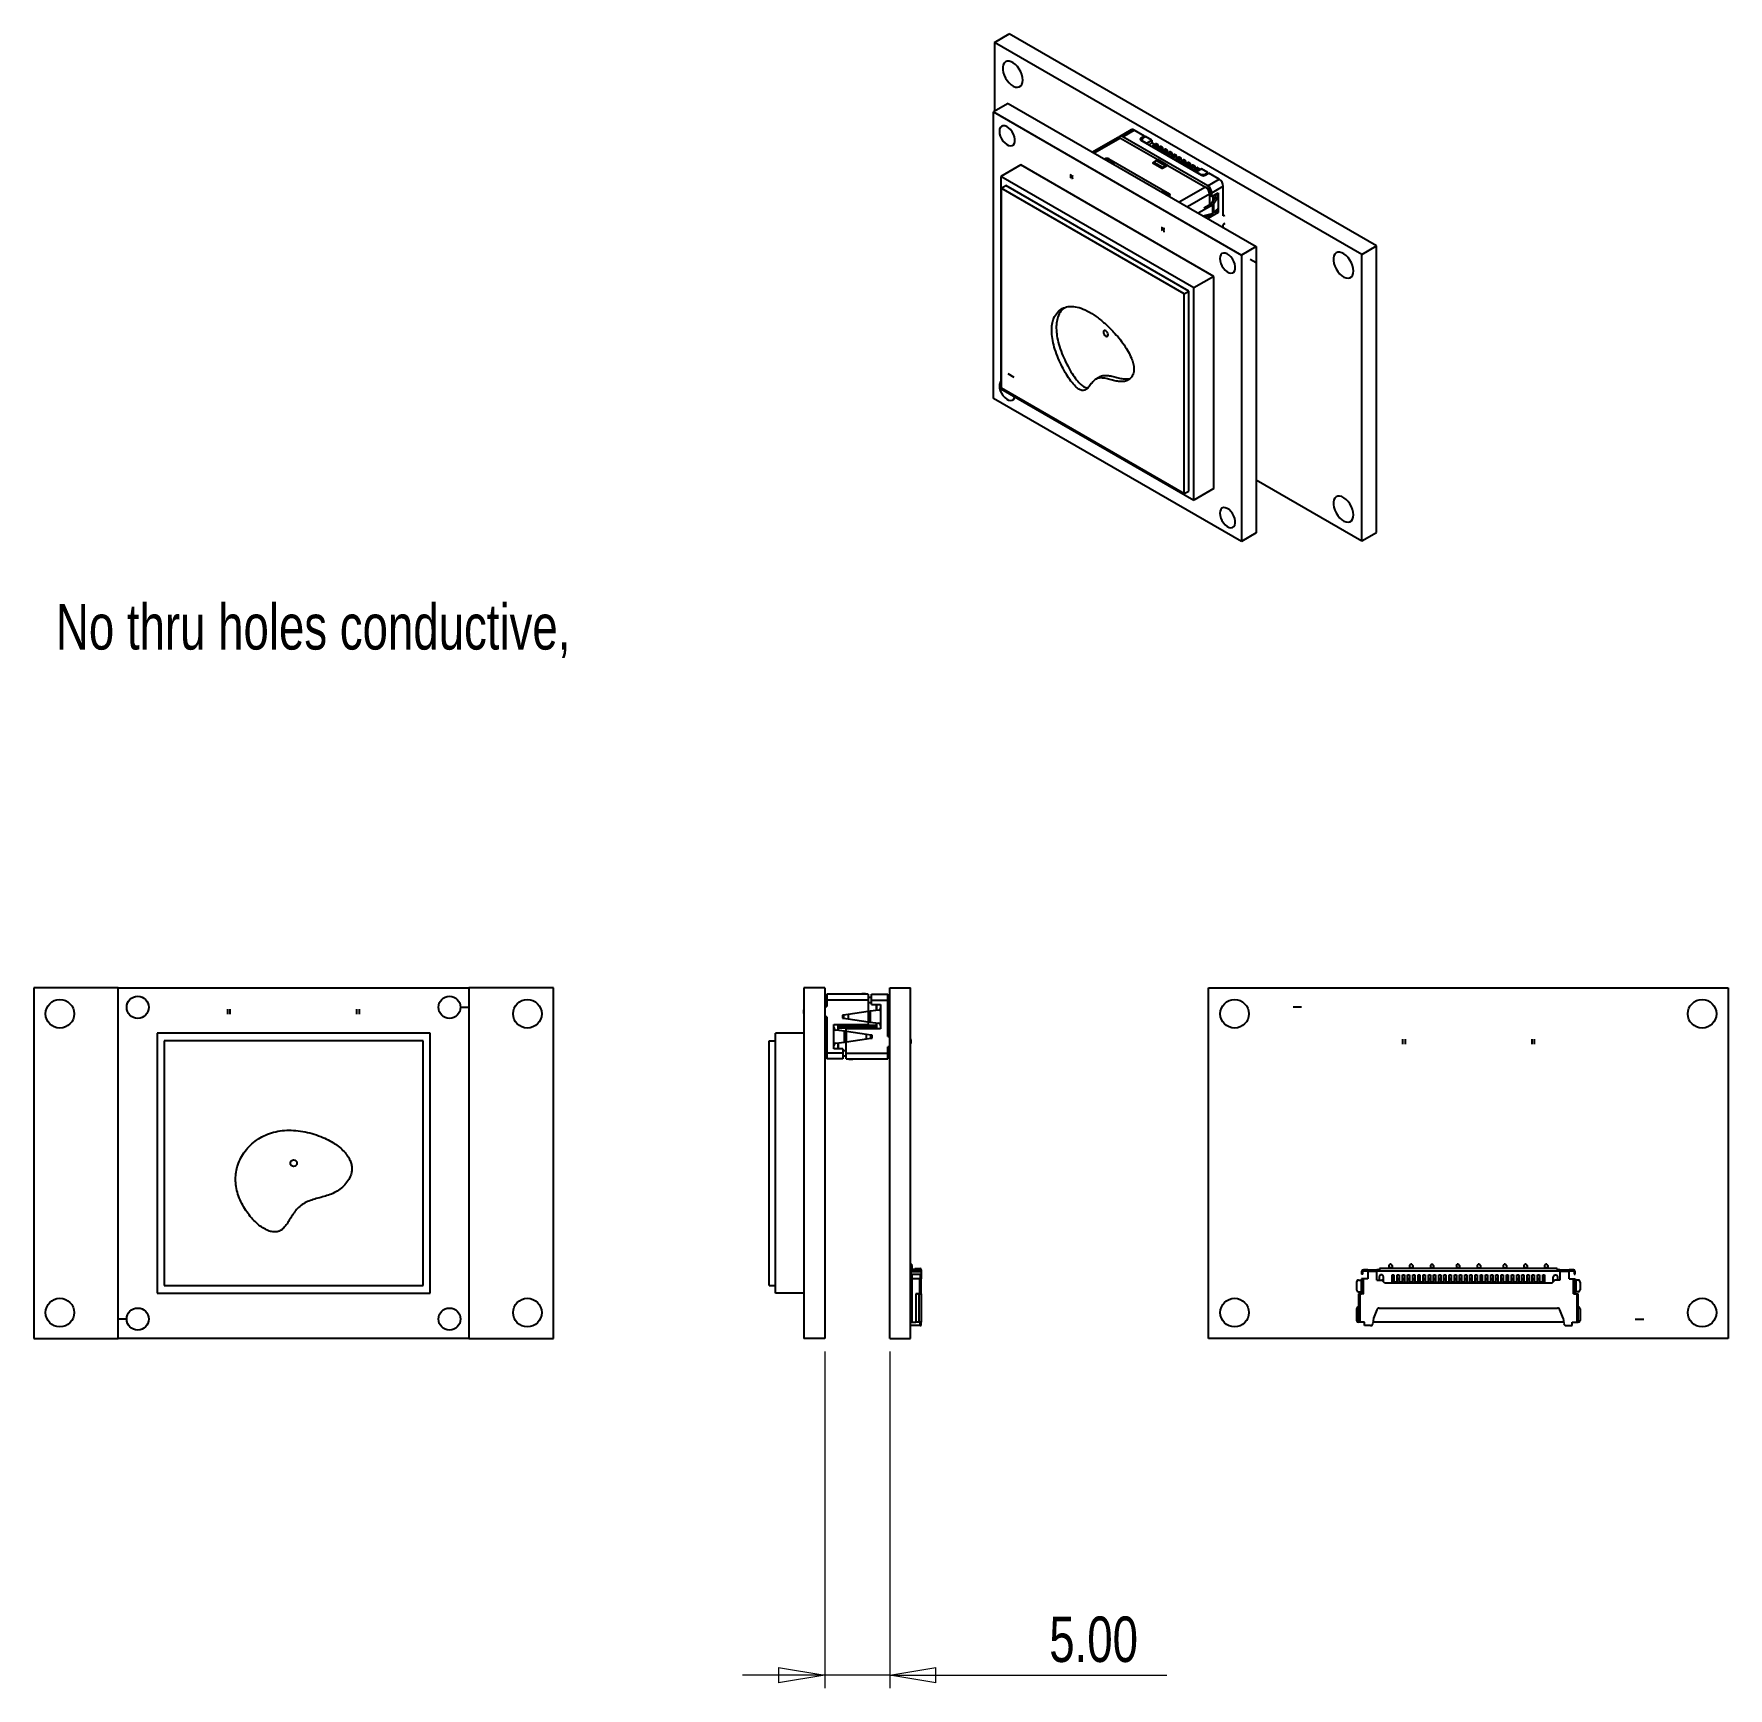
# Model space of a CAD drawing. Header units: millimetres. Extents: x 34 to 165, y 107 to 234.
import ezdxf

# ---------------------------------------------------------------- set-up
doc = ezdxf.new("R2010")
doc.units = ezdxf.units.MM
doc.linetypes.add('CENTERX2', pattern=[20.32, 12.7, -2.54, 2.54, -2.54])
doc.styles.add('SLDTEXTSTYLE0', font='TXT', dxfattribs={"width": 0.75})
doc.dimstyles.new('SLDDIMSTYLE0', dxfattribs={"dimtxt": 3.5, "dimasz": 3.556, "dimexe": 0, "dimexo": 0.0625, "dimgap": 0.875, "dimtad": 1, "dimrnd": 1e-09, "dimzin": 4, "dimdsep": 46, "dimtxsty": 'SLDTEXTSTYLE0', "dimblk1": 'CLOSED', "dimblk2": 'CLOSED', "dimsah": 1, "dimcen": 0.09, "dimadec": 0, "dimazin": 1, "dimtfac": 1, "dimtmove": 0, "dimatfit": 0, "dimldrblk": 'CLOSED', "dimfxl": 1, "dimfrac": 2, "dimtolj": 1, "dimtzin": 12, "dimarcsym": 0})

msp = doc.modelspace()

# ---------------------------------------------------------------- texts
at = {"color": 7, "linetype": 'Continuous', "lineweight": 0, "insert": (35.872, 190.199), "char_height": 3.5, "attachment_point": 1, "style": 'SLDTEXTSTYLE0'}
msp.add_mtext('No thru holes conductive,', dxfattribs=at)

# ---------------------------------------------------------------- blocks, each defined once
blk = doc.blocks.new('_Closed')
at = {"color": 0, "linetype": 'ByBlock', "lineweight": -2}
for p, q in [((-1, 0.166667), (0, 0)), ((-1, 0.166667), (-1, -0.166667)), ((0, 0), (-1, -0.166667)), ((0, 0), (-1, 0))]:
    blk.add_line(p, q, dxfattribs=at)
blk = doc.blocks.new('_D')
at = {"color": 7, "linetype": 'Continuous', "lineweight": 0}
for p, q in [((95.07, 132.66), (95.07, 106.75)), ((100.07, 132.66), (100.07, 106.75)), ((95.07, 107.75), (88.72, 107.75)), ((100.07, 107.75), (95.07, 107.75)), ((100.07, 107.75), (121.4, 107.75))]:
    blk.add_line(p, q, dxfattribs=at)
at = {"color": 7, "linetype": 'Continuous', "lineweight": 18, "xscale": 3.556, "yscale": 3.556}
blk.add_blockref('_Closed', (95.07, 107.75), dxfattribs=at)
at = {"color": 7, "linetype": 'Continuous', "lineweight": 18, "xscale": 3.556, "yscale": 3.556, "rotation": 180}
blk.add_blockref('_Closed', (100.07, 107.75), dxfattribs=at)
at = {"color": 7, "linetype": 'Continuous', "lineweight": 18, "insert": (112.35, 112.26), "char_height": 3.5, "attachment_point": 1, "style": 'SLDTEXTSTYLE0'}
blk.add_mtext('5.00', dxfattribs=at)

# ---------------------------------------------------------------- dimensions: what is measured, and where the dimension line sits
at = {"color": 7, "linetype": 'Continuous', "lineweight": 18}
dim = msp.add_linear_dim(base=(95.067, 107.75), p1=(100.067, 133.659), p2=(95.067, 133.659), dimstyle='SLDDIMSTYLE0', dxfattribs=at)
dim.commit()
dim.dimension.update_dxf_attribs({"geometry": '_D', "text_midpoint": (116.873, 107.75), "dimtype": 160})

# ---------------------------------------------------------------- linework, layer by layer
at = {"color": 7, "linetype": 'Continuous', "lineweight": 25}
for p, q in [((108.126, 233.435), (109.265, 234.092)), ((137.549, 217.764), (109.265, 234.092)), ((108.126, 233.435), (108.126, 228.128)), ((136.411, 217.107), (108.126, 233.435)), ((109.187, 228.74), (108.048, 228.083)), ((109.187, 228.74), (128.279, 217.719)), ((108.048, 228.083), (127.14, 217.062)), ((108.048, 206.036), (108.048, 228.083)), ((117.606, 226.099), (115.684, 224.99)), ((117.831, 226.077), (115.816, 224.913)), ((118.667, 226.711), (117.783, 226.201)), ((117.831, 226.077), (120.713, 224.413)), ((118.008, 226.179), (118.892, 226.689)), ((124.549, 222.403), (118.008, 226.179)), ((119.687, 226.23), (118.892, 226.689)), ((119.687, 226.23), (119.405, 226.067)), ((119.405, 226.067), (119.405, 225.903)), ((119.405, 225.903), (124.072, 223.209)), ((119.511, 225.924), (119.44, 225.883)), ((119.758, 226.189), (119.511, 226.046)), ((119.511, 226.046), (119.511, 225.883)), ((119.511, 225.883), (119.511, 225.842)), ((119.511, 225.883), (119.864, 225.679)), ((119.687, 226.23), (119.687, 226.148)), ((120.253, 225.903), (119.758, 226.189)), ((119.864, 225.679), (120.253, 225.903)), ((119.864, 225.679), (119.864, 225.638)), ((120.253, 225.699), (120.006, 225.556)), ((120.253, 225.903), (120.253, 225.699)), ((120.458, 225.581), (120.253, 225.699)), ((116.612, 224.454), (116.647, 224.475)), ((116.647, 224.475), (116.647, 224.434)), ((116.682, 224.413), (116.965, 224.413)), ((116.93, 224.475), (121.597, 221.78)), ((116.93, 224.475), (116.93, 224.413)), ((116.965, 224.413), (117.319, 224.209)), ((120.399, 225.526), (120.264, 225.448)), ((120.264, 225.448), (120.455, 225.338)), ((120.395, 225.503), (120.536, 225.422)), ((120.395, 225.373), (120.395, 225.503)), ((120.43, 225.564), (120.536, 225.626)), ((120.43, 225.564), (120.571, 225.483)), ((120.455, 225.338), (120.667, 225.46)), ((120.536, 225.626), (120.677, 225.544)), ((120.536, 225.422), (120.536, 225.385)), ((120.677, 225.544), (120.571, 225.483)), ((120.727, 225.549), (120.586, 225.631)), ((120.598, 224.347), (120.713, 224.413)), ((120.753, 225.322), (120.617, 225.244)), ((120.617, 225.244), (120.808, 225.134)), ((120.812, 225.377), (120.667, 225.46)), ((120.713, 224.281), (120.713, 224.413)), ((121.491, 223.964), (120.713, 224.413)), ((120.748, 225.413), (120.748, 225.503)), ((120.748, 225.299), (120.89, 225.218)), ((120.748, 225.169), (120.748, 225.299)), ((120.783, 225.36), (120.89, 225.422)), ((120.783, 225.36), (120.925, 225.279)), ((120.808, 225.134), (121.02, 225.256)), ((120.89, 225.422), (121.031, 225.34)), ((120.89, 225.218), (120.89, 225.181)), ((121.031, 225.34), (120.925, 225.279)), ((121.081, 225.345), (120.94, 225.427)), ((121.106, 225.118), (120.971, 225.04)), ((120.971, 225.04), (121.162, 224.93)), ((121.165, 225.173), (121.02, 225.256)), ((121.102, 225.209), (121.102, 225.299)), ((121.102, 225.095), (121.243, 225.013)), ((121.102, 224.964), (121.102, 225.095)), ((121.137, 225.156), (121.243, 225.218)), ((121.137, 225.156), (121.278, 225.075)), ((121.162, 224.93), (121.374, 225.052)), ((121.243, 225.218), (121.385, 225.136)), ((121.243, 225.013), (121.243, 224.977)), ((121.385, 225.136), (121.278, 225.075)), ((121.435, 225.141), (121.293, 225.222)), ((121.46, 224.914), (121.324, 224.836)), ((121.324, 224.836), (121.515, 224.726)), ((121.519, 224.969), (121.374, 225.052)), ((121.455, 225.005), (121.455, 225.095)), ((121.455, 224.891), (121.597, 224.809)), ((121.455, 224.76), (121.455, 224.891)), ((121.491, 224.952), (121.597, 225.013)), ((121.491, 224.952), (121.632, 224.871)), ((121.515, 224.726), (121.727, 224.848)), ((121.597, 225.013), (121.738, 224.932)), ((121.597, 224.809), (121.597, 224.773)), ((121.738, 224.932), (121.632, 224.871)), ((121.788, 224.937), (121.647, 225.018)), ((121.814, 224.71), (121.678, 224.632)), ((121.678, 224.632), (121.869, 224.522)), ((121.872, 224.764), (121.727, 224.848)), ((121.809, 224.801), (121.809, 224.891)), ((121.809, 224.687), (121.95, 224.605)), ((121.809, 224.556), (121.809, 224.687)), ((121.844, 224.748), (121.95, 224.809)), ((121.844, 224.748), (121.986, 224.666)), ((121.869, 224.522), (122.081, 224.644)), ((121.95, 224.809), (122.092, 224.728)), ((121.95, 224.605), (121.95, 224.568)), ((122.092, 224.728), (121.986, 224.666)), ((122.142, 224.733), (122, 224.814)), ((122.167, 224.506), (122.032, 224.428)), ((122.032, 224.428), (122.222, 224.317)), ((122.226, 224.56), (122.081, 224.644)), ((122.162, 224.597), (122.162, 224.687)), ((122.162, 224.483), (122.304, 224.401)), ((122.162, 224.352), (122.162, 224.483)), ((122.198, 224.544), (122.304, 224.605)), ((122.198, 224.544), (122.339, 224.462)), ((122.222, 224.317), (122.435, 224.44)), ((122.304, 224.605), (122.445, 224.524)), ((122.304, 224.401), (122.304, 224.364)), ((122.445, 224.524), (122.339, 224.462)), ((122.495, 224.529), (122.354, 224.61)), ((122.58, 224.356), (122.435, 224.44)), ((122.516, 224.393), (122.516, 224.483)), ((122.551, 224.34), (122.657, 224.401)), ((122.657, 224.401), (122.799, 224.319)), ((122.849, 224.324), (122.707, 224.406)), ((110.17, 224.001), (108.628, 223.111)), ((123.477, 214.538), (108.628, 223.111)), ((108.628, 223.111), (108.628, 206.78)), ((125.019, 215.428), (110.17, 224.001)), ((117.319, 224.209), (117.177, 224.128)), ((117.319, 224.046), (117.319, 224.209)), ((120.289, 224.168), (120.395, 224.23)), ((120.289, 224.168), (121.066, 223.719)), ((120.395, 224.23), (120.598, 224.347)), ((120.395, 224.23), (121.102, 223.821)), ((120.395, 224.107), (120.395, 224.23)), ((120.598, 224.347), (121.305, 223.939)), ((120.925, 224.291), (120.81, 224.225)), ((121.491, 223.964), (121.066, 223.719)), ((121.102, 223.821), (121.305, 223.939)), ((121.102, 223.74), (121.102, 223.821)), ((121.305, 223.939), (121.367, 223.893)), ((121.491, 223.964), (124.372, 222.301)), ((122.521, 224.302), (122.385, 224.224)), ((122.385, 224.224), (122.576, 224.113)), ((122.516, 224.279), (122.657, 224.197)), ((122.516, 224.148), (122.516, 224.279)), ((122.551, 224.34), (122.693, 224.258)), ((122.576, 224.113), (122.788, 224.236)), ((122.657, 224.197), (122.657, 224.16)), ((122.799, 224.319), (122.693, 224.258)), ((122.874, 224.098), (122.739, 224.019)), ((122.739, 224.019), (122.93, 223.909)), ((122.933, 224.152), (122.788, 224.236)), ((122.869, 224.189), (122.869, 224.279)), ((122.869, 224.075), (123.011, 223.993)), ((122.869, 223.944), (122.869, 224.075)), ((122.905, 224.136), (123.011, 224.197)), ((122.905, 224.136), (123.046, 224.054)), ((122.93, 223.909), (123.142, 224.032)), ((123.011, 224.197), (123.152, 224.115)), ((123.011, 223.993), (123.011, 223.956)), ((123.152, 224.115), (123.046, 224.054)), ((123.202, 224.12), (123.061, 224.202)), ((123.228, 223.894), (123.092, 223.815)), ((123.092, 223.815), (123.283, 223.705)), ((123.287, 223.948), (123.142, 224.032)), ((123.223, 223.985), (123.223, 224.075)), ((123.223, 223.87), (123.364, 223.789)), ((123.223, 223.74), (123.223, 223.87)), ((123.258, 223.932), (123.364, 223.993)), ((123.258, 223.932), (123.4, 223.85)), ((123.283, 223.705), (123.495, 223.828)), ((123.364, 223.993), (123.506, 223.911)), ((123.364, 223.789), (123.364, 223.752)), ((123.506, 223.911), (123.4, 223.85)), ((123.556, 223.916), (123.414, 223.998)), ((123.581, 223.689), (123.446, 223.611)), ((123.446, 223.611), (123.637, 223.501)), ((123.64, 223.744), (123.495, 223.828)), ((123.577, 223.781), (123.577, 223.87)), ((123.577, 223.666), (123.718, 223.585)), ((123.577, 223.536), (123.577, 223.666)), ((123.612, 223.728), (123.718, 223.789)), ((123.612, 223.728), (123.753, 223.646)), ((123.637, 223.501), (123.849, 223.623)), ((124.072, 223.699), (123.683, 223.475)), ((123.683, 223.475), (124.036, 223.27)), ((123.683, 223.475), (123.683, 223.434)), ((123.718, 223.789), (123.859, 223.707)), ((123.718, 223.548), (123.718, 223.585)), ((123.753, 223.646), (123.859, 223.707)), ((123.909, 223.712), (123.768, 223.794)), ((123.895, 223.597), (123.849, 223.623)), ((123.93, 223.666), (123.93, 223.617)), ((124.036, 223.27), (124.319, 223.27)), ((124.036, 223.27), (124.036, 223.23)), ((124.567, 223.413), (124.072, 223.699)), ((124.319, 223.27), (124.567, 223.413)), ((124.319, 223.27), (124.319, 223.193)), ((124.354, 223.209), (124.637, 223.372)), ((124.567, 223.413), (124.567, 223.332)), ((125.433, 222.913), (124.637, 223.372)), ((108.653, 222.21), (109.006, 222.414)), ((122.745, 214.075), (108.653, 222.21)), ((108.653, 222.21), (108.653, 206.835)), ((123.098, 214.279), (109.006, 222.414)), ((120.996, 221.923), (121.137, 222.005)), ((121.137, 222.005), (121.491, 221.801)), ((121.491, 221.801), (121.491, 221.638)), ((121.597, 221.78), (121.597, 221.617)), ((124.372, 222.301), (122.357, 221.138)), ((124.549, 222.199), (124.376, 222.298)), ((124.425, 222.27), (124.421, 222.268)), ((124.549, 222.403), (125.433, 222.913)), ((124.708, 221.78), (124.69, 221.77)), ((124.708, 221.666), (124.708, 221.923)), ((124.867, 221.852), (125.751, 222.362)), ((124.867, 221.574), (125.362, 221.86)), ((124.867, 221.574), (124.867, 221.852)), ((125.203, 221.768), (125.203, 221.746)), ((125.362, 221.86), (125.362, 221.654)), ((125.751, 220.084), (125.751, 222.362)), ((121.597, 221.617), (121.561, 221.597)), ((124.69, 221.75), (122.993, 220.77)), ((124.908, 220.896), (123.802, 220.304)), ((124.239, 220.699), (124.796, 221.001)), ((124.69, 221.75), (124.69, 220.943)), ((124.867, 221.574), (124.708, 221.666)), ((124.813, 221.016), (125.139, 221.526)), ((124.908, 220.896), (124.908, 220.256)), ((124.955, 221.625), (124.955, 221.238)), ((124.991, 221.294), (124.991, 221.646)), ((125.298, 221.434), (125.005, 220.981)), ((125.005, 220.981), (125.005, 220.305)), ((125.005, 220.305), (125.287, 220.591)), ((125.298, 221.434), (125.139, 221.526)), ((125.362, 221.654), (125.203, 221.746)), ((125.203, 220.506), (125.203, 220.433)), ((125.362, 220.526), (125.273, 220.578)), ((125.362, 221.654), (125.362, 220.526)), ((125.362, 220.526), (125.362, 220.341)), ((124.199, 220.074), (124.908, 220.256)), ((124.323, 220.003), (124.645, 220.189)), ((124.348, 219.988), (124.735, 220.212)), ((124.887, 220.251), (124.39, 219.964)), ((125.362, 220.341), (124.549, 219.872)), ((125.203, 220.433), (125.035, 220.336)), ((125.362, 220.341), (125.203, 220.433)), ((125.751, 220.084), (125.857, 220.145)), ((125.857, 219.492), (125.751, 219.431)), ((125.751, 219.178), (125.751, 219.431)), ((128.279, 217.719), (127.14, 217.062)), ((127.14, 217.062), (127.14, 195.015)), ((128.279, 217.719), (128.279, 195.672)), ((136.411, 217.107), (137.549, 217.764)), ((136.411, 195.06), (136.411, 217.107)), ((137.549, 195.717), (137.549, 217.764)), ((125.019, 215.428), (123.477, 214.538)), ((125.019, 199.097), (125.019, 215.428)), ((122.745, 214.075), (123.098, 214.279)), ((122.745, 198.7), (122.745, 214.075)), ((123.098, 198.903), (123.098, 214.279)), ((123.477, 198.208), (123.477, 214.538)), ((116.293, 207.712), (115.94, 207.508)), ((118.495, 207.545), (118.568, 207.573)), ((108.628, 206.78), (123.477, 198.208)), ((108.653, 206.835), (122.745, 198.7)), ((127.14, 195.015), (108.048, 206.036)), ((128.279, 199.754), (136.411, 195.06)), ((122.745, 198.7), (123.098, 198.903)), ((125.019, 199.097), (123.477, 198.208)), ((128.279, 195.672), (127.14, 195.015)), ((136.411, 195.06), (137.549, 195.717)), ((34.173, 160.659), (34.173, 133.659)), ((40.673, 160.659), (34.173, 160.659)), ((40.673, 133.659), (40.673, 160.659)), ((40.673, 160.659), (67.673, 160.659)), ((67.673, 160.659), (67.673, 133.659)), ((74.173, 160.659), (67.673, 160.659)), ((74.173, 133.659), (74.173, 160.659)), ((95.067, 160.659), (93.457, 160.659)), ((93.457, 160.659), (93.457, 133.659)), ((95.067, 160.659), (95.067, 133.659)), ((100.067, 133.659), (100.067, 160.659)), ((100.067, 160.659), (101.677, 160.659)), ((101.677, 133.659), (101.677, 160.659)), ((124.617, 160.659), (164.617, 160.659)), ((124.617, 133.659), (124.617, 160.659)), ((164.617, 160.659), (164.617, 133.659)), ((95.067, 159.219), (95.217, 159.219)), ((95.167, 159.969), (95.217, 159.969)), ((98.417, 160.159), (95.217, 160.159)), ((95.217, 160.159), (95.217, 159.709)), ((98.417, 159.709), (95.217, 159.709)), ((95.217, 159.709), (95.217, 159.219)), ((97.917, 160.159), (97.917, 160.209)), ((97.917, 160.209), (98.204, 160.209)), ((98.204, 160.209), (98.248, 160.159)), ((98.417, 160.159), (98.417, 159.709)), ((98.417, 159.966), (98.467, 159.909)), ((98.667, 159.909), (98.417, 159.909)), ((98.417, 159.709), (98.417, 158.833)), ((98.667, 159.509), (98.417, 159.509)), ((98.667, 160.159), (99.917, 160.159)), ((98.667, 159.709), (98.667, 160.159)), ((98.667, 159.709), (99.917, 159.709)), ((98.667, 159.369), (98.667, 159.709)), ((98.667, 159.369), (99.367, 159.369)), ((99.017, 159.369), (99.017, 158.919)), ((99.067, 158.926), (99.067, 159.369)), ((99.367, 159.369), (99.367, 159.117)), ((99.917, 159.709), (99.917, 160.159)), ((99.917, 159.969), (99.967, 159.969)), ((99.917, 156.919), (99.917, 159.709)), ((100.067, 159.179), (99.917, 159.179)), ((49.098, 158.624), (49.098, 159.014)), ((49.298, 158.624), (49.298, 159.014)), ((59.048, 158.624), (59.048, 159.014)), ((59.248, 158.624), (59.248, 159.014)), ((95.217, 158.419), (95.067, 158.419)), ((95.217, 158.419), (95.217, 155.629)), ((96.516, 158.561), (96.428, 158.548)), ((96.428, 158.548), (96.428, 158.33)), ((96.428, 158.33), (96.516, 158.318)), ((96.867, 158.611), (96.516, 158.561)), ((96.516, 158.561), (96.516, 158.318)), ((96.516, 158.318), (96.867, 158.267)), ((98.404, 158.831), (96.867, 158.611)), ((96.867, 158.611), (96.867, 158.267)), ((96.867, 158.267), (98.404, 158.047)), ((98.554, 158.853), (98.404, 158.831)), ((98.404, 158.831), (98.404, 158.047)), ((98.404, 158.047), (98.554, 158.026)), ((98.417, 158.045), (98.417, 157.829)), ((99.221, 158.948), (98.554, 158.853)), ((98.554, 158.853), (98.554, 158.026)), ((98.554, 158.026), (99.195, 157.934)), ((99.017, 159.069), (99.067, 159.069)), ((99.017, 157.959), (99.017, 157.769)), ((99.067, 157.569), (99.067, 157.952)), ((99.367, 159.117), (99.367, 157.736)), ((99.917, 158.629), (100.067, 158.629)), ((99.917, 158.409), (100.067, 158.409)), ((99.917, 157.859), (100.067, 157.859)), ((64.673, 157.159), (43.673, 157.159)), ((43.673, 157.159), (43.673, 137.159)), ((64.138, 156.574), (44.208, 156.574)), ((44.208, 156.574), (44.208, 137.744)), ((64.138, 137.744), (64.138, 156.574)), ((64.673, 137.159), (64.673, 157.159)), ((90.777, 137.744), (90.777, 156.574)), ((90.777, 156.574), (91.276, 156.574)), ((91.276, 137.744), (91.276, 156.574)), ((91.277, 137.159), (91.277, 157.159)), ((93.457, 157.159), (91.277, 157.159)), ((95.217, 157.479), (95.067, 157.479)), ((95.217, 156.929), (95.067, 156.929)), ((95.217, 156.709), (95.067, 156.709)), ((95.767, 157.829), (98.417, 157.829)), ((95.767, 157.603), (95.767, 157.829)), ((95.767, 156.222), (95.767, 157.603)), ((96.58, 157.313), (95.939, 157.405)), ((96.067, 157.769), (96.067, 157.386)), ((99.017, 157.769), (96.067, 157.769)), ((99.017, 157.669), (96.067, 157.669)), ((96.117, 157.519), (96.067, 157.519)), ((96.117, 157.669), (96.117, 157.769)), ((96.117, 157.669), (99.067, 157.669)), ((96.117, 157.379), (96.117, 157.569)), ((96.117, 157.569), (99.067, 157.569)), ((96.58, 156.486), (96.58, 157.313)), ((96.73, 157.291), (96.58, 157.313)), ((96.717, 157.293), (96.717, 157.509)), ((99.367, 157.509), (96.717, 157.509)), ((96.73, 156.507), (96.73, 157.291)), ((98.267, 157.071), (96.73, 157.291)), ((96.73, 156.507), (98.267, 156.727)), ((98.267, 156.727), (98.267, 157.071)), ((98.618, 157.021), (98.267, 157.071)), ((98.267, 156.727), (98.618, 156.778)), ((98.618, 156.778), (98.618, 157.021)), ((98.706, 157.008), (98.618, 157.021)), ((98.618, 156.778), (98.706, 156.79)), ((98.706, 156.79), (98.706, 157.008)), ((99.017, 157.819), (99.067, 157.819)), ((99.017, 157.669), (99.017, 157.569)), ((99.367, 157.736), (99.367, 157.509)), ((99.917, 156.919), (100.067, 156.919)), ((139.542, 156.715), (139.542, 156.323)), ((139.742, 156.715), (139.742, 156.323)), ((149.492, 156.715), (149.492, 156.323)), ((149.692, 156.715), (149.692, 156.323)), ((95.067, 156.159), (95.217, 156.159)), ((95.217, 155.369), (95.167, 155.369)), ((96.467, 155.629), (95.217, 155.629)), ((95.217, 155.629), (95.217, 155.179)), ((95.767, 155.969), (95.767, 156.222)), ((96.467, 155.969), (95.767, 155.969)), ((95.913, 156.39), (96.58, 156.486)), ((96.067, 156.412), (96.067, 155.969)), ((96.117, 156.269), (96.067, 156.269)), ((96.117, 155.969), (96.117, 156.419)), ((96.467, 155.969), (96.467, 155.629)), ((96.467, 155.829), (96.717, 155.829)), ((96.467, 155.629), (96.467, 155.179)), ((96.467, 155.429), (96.717, 155.429)), ((96.58, 156.486), (96.73, 156.507)), ((96.717, 155.372), (96.667, 155.429)), ((96.717, 155.629), (96.717, 156.505)), ((96.717, 155.629), (99.917, 155.629)), ((96.717, 155.179), (96.717, 155.629)), ((100.067, 156.119), (99.917, 156.119)), ((99.917, 155.629), (99.917, 156.119)), ((99.917, 155.179), (99.917, 155.629)), ((99.967, 155.369), (99.917, 155.369)), ((96.467, 155.179), (95.217, 155.179)), ((96.717, 155.179), (99.917, 155.179)), ((96.929, 155.129), (96.886, 155.179)), ((97.217, 155.129), (96.929, 155.129)), ((97.217, 155.179), (97.217, 155.129)), ((101.677, 139.389), (101.757, 139.389)), ((101.677, 139.289), (101.757, 139.289)), ((101.757, 138.559), (101.677, 138.559)), ((101.677, 138.409), (101.757, 138.409)), ((101.697, 138.959), (101.697, 138.829)), ((101.697, 138.959), (102.497, 138.959)), ((101.697, 138.829), (102.497, 138.829)), ((101.697, 138.829), (101.697, 138.609)), ((101.697, 138.609), (102.497, 138.609)), ((101.788, 138.959), (101.74, 138.988)), ((101.757, 139.289), (101.757, 139.389)), ((101.757, 139.289), (101.757, 139.099)), ((101.797, 138.559), (101.757, 138.559)), ((101.757, 138.559), (101.757, 138.409)), ((101.757, 138.409), (101.757, 138.259)), ((101.781, 139.056), (101.931, 138.966)), ((101.797, 138.289), (101.797, 138.559)), ((101.997, 138.959), (101.997, 139.039)), ((101.997, 139.039), (102.417, 139.039)), ((102.417, 138.609), (102.417, 138.259)), ((102.497, 138.959), (102.497, 138.829)), ((102.497, 138.829), (102.497, 138.609)), ((102.497, 138.609), (102.497, 138.259)), ((136.402, 138.829), (136.402, 138.609)), ((136.482, 138.609), (136.402, 138.609)), ((136.482, 138.609), (136.482, 138.829)), ((136.867, 138.959), (136.532, 138.959)), ((136.532, 138.879), (136.867, 138.879)), ((136.867, 138.959), (137.567, 138.959)), ((136.867, 138.879), (136.867, 138.959)), ((136.867, 138.829), (136.867, 138.879)), ((136.867, 138.829), (136.867, 138.259)), ((137.567, 138.829), (136.867, 138.829)), ((137.567, 138.959), (137.567, 138.879)), ((137.767, 138.959), (137.567, 138.959)), ((137.567, 138.879), (137.767, 138.879)), ((137.567, 138.879), (137.567, 138.829)), ((137.567, 138.159), (137.567, 138.829)), ((137.842, 138.559), (137.742, 138.409)), ((137.742, 138.409), (137.742, 138.159)), ((151.467, 139.039), (137.767, 139.039)), ((137.767, 139.039), (137.767, 138.959)), ((137.767, 138.879), (137.767, 138.959)), ((137.767, 138.879), (151.467, 138.879)), ((137.992, 138.559), (137.842, 138.559)), ((138.092, 138.409), (137.992, 138.559)), ((138.092, 138.159), (138.092, 138.409)), ((138.492, 139.289), (138.567, 139.389)), ((138.492, 139.289), (138.492, 139.099)), ((138.742, 139.099), (138.492, 139.099)), ((138.492, 139.099), (138.492, 139.056)), ((138.742, 139.056), (138.492, 139.056)), ((138.492, 139.056), (138.492, 139.039)), ((138.667, 139.389), (138.567, 139.389)), ((138.667, 139.389), (138.742, 139.289)), ((138.742, 139.289), (138.742, 139.099)), ((138.742, 139.099), (138.742, 139.056)), ((138.742, 139.056), (138.742, 139.039)), ((138.742, 138.559), (138.892, 138.559)), ((138.742, 138.289), (138.742, 138.559)), ((138.742, 138.289), (138.892, 138.289)), ((138.742, 138.209), (138.742, 138.289)), ((138.892, 138.559), (138.892, 138.289)), ((138.892, 138.289), (138.892, 138.209)), ((139.142, 138.559), (139.292, 138.559)), ((139.142, 138.289), (139.142, 138.559)), ((139.142, 138.289), (139.292, 138.289)), ((139.142, 138.209), (139.142, 138.289)), ((139.292, 138.559), (139.292, 138.289)), ((139.292, 138.289), (139.292, 138.209)), ((139.542, 138.559), (139.692, 138.559)), ((139.542, 138.289), (139.542, 138.559)), ((139.542, 138.289), (139.692, 138.289)), ((139.542, 138.209), (139.542, 138.289)), ((139.692, 138.559), (139.692, 138.289)), ((139.692, 138.289), (139.692, 138.209)), ((139.942, 138.559), (140.092, 138.559)), ((139.942, 138.289), (139.942, 138.559)), ((139.942, 138.289), (140.092, 138.289)), ((139.942, 138.209), (139.942, 138.289)), ((140.092, 139.289), (140.167, 139.389)), ((140.092, 139.289), (140.092, 139.099)), ((140.342, 139.099), (140.092, 139.099)), ((140.092, 139.099), (140.092, 139.056)), ((140.342, 139.056), (140.092, 139.056)), ((140.092, 139.056), (140.092, 139.039)), ((140.092, 138.559), (140.092, 138.289)), ((140.092, 138.289), (140.092, 138.209)), ((140.267, 139.389), (140.167, 139.389)), ((140.267, 139.389), (140.342, 139.289)), ((140.342, 139.289), (140.342, 139.099)), ((140.342, 139.099), (140.342, 139.056)), ((140.342, 139.056), (140.342, 139.039)), ((140.342, 138.559), (140.492, 138.559)), ((140.342, 138.289), (140.342, 138.559)), ((140.342, 138.289), (140.492, 138.289)), ((140.342, 138.209), (140.342, 138.289)), ((140.492, 138.559), (140.492, 138.289)), ((140.492, 138.289), (140.492, 138.209)), ((140.742, 138.559), (140.892, 138.559)), ((140.742, 138.289), (140.742, 138.559)), ((140.742, 138.289), (140.892, 138.289)), ((140.742, 138.209), (140.742, 138.289)), ((140.892, 138.559), (140.892, 138.289)), ((140.892, 138.289), (140.892, 138.209)), ((141.142, 138.559), (141.292, 138.559)), ((141.142, 138.289), (141.142, 138.559)), ((141.142, 138.289), (141.292, 138.289)), ((141.142, 138.209), (141.142, 138.289)), ((141.292, 138.559), (141.292, 138.289)), ((141.292, 138.289), (141.292, 138.209)), ((141.542, 138.559), (141.692, 138.559)), ((141.542, 138.289), (141.542, 138.559)), ((141.542, 138.289), (141.692, 138.289)), ((141.542, 138.209), (141.542, 138.289)), ((141.692, 139.289), (141.767, 139.389)), ((141.692, 139.289), (141.692, 139.099)), ((141.942, 139.099), (141.692, 139.099)), ((141.692, 139.099), (141.692, 139.056)), ((141.942, 139.056), (141.692, 139.056)), ((141.692, 139.056), (141.692, 139.039)), ((141.692, 138.559), (141.692, 138.289)), ((141.692, 138.289), (141.692, 138.209)), ((141.867, 139.389), (141.767, 139.389)), ((141.867, 139.389), (141.942, 139.289)), ((141.942, 139.289), (141.942, 139.099)), ((141.942, 139.099), (141.942, 139.056)), ((141.942, 139.056), (141.942, 139.039)), ((141.942, 138.559), (142.092, 138.559)), ((141.942, 138.289), (141.942, 138.559)), ((141.942, 138.289), (142.092, 138.289)), ((141.942, 138.209), (141.942, 138.289)), ((142.092, 138.559), (142.092, 138.289)), ((142.092, 138.289), (142.092, 138.209)), ((142.342, 138.559), (142.492, 138.559)), ((142.342, 138.289), (142.342, 138.559)), ((142.342, 138.289), (142.492, 138.289)), ((142.342, 138.209), (142.342, 138.289)), ((142.492, 138.559), (142.492, 138.289)), ((142.492, 138.289), (142.492, 138.209)), ((142.742, 138.559), (142.892, 138.559)), ((142.742, 138.289), (142.742, 138.559)), ((142.742, 138.289), (142.892, 138.289)), ((142.742, 138.209), (142.742, 138.289)), ((142.892, 138.559), (142.892, 138.289)), ((142.892, 138.289), (142.892, 138.209)), ((143.142, 138.559), (143.292, 138.559)), ((143.142, 138.289), (143.142, 138.559)), ((143.142, 138.289), (143.292, 138.289)), ((143.142, 138.209), (143.142, 138.289)), ((143.292, 138.559), (143.292, 138.289)), ((143.292, 138.289), (143.292, 138.209)), ((143.542, 138.559), (143.692, 138.559)), ((143.542, 138.289), (143.542, 138.559)), ((143.542, 138.289), (143.692, 138.289)), ((143.542, 138.209), (143.542, 138.289)), ((143.692, 139.289), (143.767, 139.389)), ((143.692, 139.289), (143.692, 139.099)), ((143.942, 139.099), (143.692, 139.099)), ((143.692, 139.099), (143.692, 139.056)), ((143.942, 139.056), (143.692, 139.056)), ((143.692, 139.056), (143.692, 139.039)), ((143.692, 138.559), (143.692, 138.289)), ((143.692, 138.289), (143.692, 138.209)), ((143.867, 139.389), (143.767, 139.389)), ((143.867, 139.389), (143.942, 139.289)), ((143.942, 139.289), (143.942, 139.099)), ((143.942, 139.099), (143.942, 139.056)), ((143.942, 139.056), (143.942, 139.039)), ((143.942, 138.559), (144.092, 138.559)), ((143.942, 138.289), (143.942, 138.559)), ((143.942, 138.289), (144.092, 138.289)), ((143.942, 138.209), (143.942, 138.289)), ((144.092, 138.559), (144.092, 138.289)), ((144.092, 138.289), (144.092, 138.209)), ((144.342, 138.559), (144.492, 138.559)), ((144.342, 138.289), (144.342, 138.559)), ((144.342, 138.289), (144.492, 138.289)), ((144.342, 138.209), (144.342, 138.289)), ((144.492, 138.559), (144.492, 138.289)), ((144.492, 138.289), (144.492, 138.209)), ((144.742, 138.559), (144.892, 138.559)), ((144.742, 138.289), (144.742, 138.559)), ((144.742, 138.289), (144.892, 138.289)), ((144.742, 138.209), (144.742, 138.289)), ((144.892, 138.559), (144.892, 138.289)), ((144.892, 138.289), (144.892, 138.209)), ((145.142, 138.559), (145.292, 138.559)), ((145.142, 138.289), (145.142, 138.559)), ((145.142, 138.289), (145.292, 138.289)), ((145.142, 138.209), (145.142, 138.289)), ((145.292, 139.289), (145.367, 139.389)), ((145.292, 139.289), (145.292, 139.099)), ((145.292, 139.099), (145.542, 139.099)), ((145.292, 139.099), (145.292, 139.056)), ((145.542, 139.056), (145.292, 139.056)), ((145.292, 139.056), (145.292, 139.039)), ((145.292, 138.559), (145.292, 138.289)), ((145.292, 138.289), (145.292, 138.209)), ((145.467, 139.389), (145.367, 139.389)), ((145.467, 139.389), (145.542, 139.289)), ((145.542, 139.289), (145.542, 139.099)), ((145.542, 139.099), (145.542, 139.056)), ((145.542, 139.056), (145.542, 139.039)), ((145.542, 138.559), (145.692, 138.559)), ((145.542, 138.289), (145.542, 138.559)), ((145.542, 138.289), (145.692, 138.289)), ((145.542, 138.209), (145.542, 138.289)), ((145.692, 138.559), (145.692, 138.289)), ((145.692, 138.289), (145.692, 138.209)), ((145.942, 138.559), (146.092, 138.559)), ((145.942, 138.289), (145.942, 138.559)), ((145.942, 138.289), (146.092, 138.289)), ((145.942, 138.209), (145.942, 138.289)), ((146.092, 138.559), (146.092, 138.289)), ((146.092, 138.289), (146.092, 138.209)), ((146.342, 138.559), (146.492, 138.559)), ((146.342, 138.289), (146.342, 138.559)), ((146.342, 138.289), (146.492, 138.289)), ((146.342, 138.209), (146.342, 138.289)), ((146.492, 138.559), (146.492, 138.289)), ((146.492, 138.289), (146.492, 138.209)), ((146.742, 138.559), (146.892, 138.559)), ((146.742, 138.289), (146.742, 138.559)), ((146.742, 138.289), (146.892, 138.289)), ((146.742, 138.209), (146.742, 138.289)), ((146.892, 138.559), (146.892, 138.289)), ((146.892, 138.289), (146.892, 138.209)), ((147.142, 138.559), (147.292, 138.559)), ((147.142, 138.289), (147.142, 138.559)), ((147.142, 138.289), (147.292, 138.289)), ((147.142, 138.209), (147.142, 138.289)), ((147.292, 139.289), (147.367, 139.389)), ((147.292, 139.289), (147.292, 139.071)), ((147.542, 139.071), (147.292, 139.071)), ((147.292, 139.071), (147.292, 139.039)), ((147.292, 138.559), (147.292, 138.289)), ((147.292, 138.289), (147.292, 138.209)), ((147.467, 139.389), (147.367, 139.389)), ((147.467, 139.389), (147.542, 139.289)), ((147.542, 139.289), (147.542, 139.071)), ((147.542, 139.071), (147.542, 139.039)), ((147.542, 138.559), (147.692, 138.559)), ((147.542, 138.289), (147.542, 138.559)), ((147.542, 138.289), (147.692, 138.289)), ((147.542, 138.209), (147.542, 138.289)), ((147.692, 138.559), (147.692, 138.289)), ((147.692, 138.289), (147.692, 138.209)), ((147.942, 138.559), (148.092, 138.559)), ((147.942, 138.289), (147.942, 138.559)), ((147.942, 138.289), (148.092, 138.289)), ((147.942, 138.209), (147.942, 138.289)), ((148.092, 138.559), (148.092, 138.289)), ((148.092, 138.289), (148.092, 138.209)), ((148.342, 138.559), (148.492, 138.559)), ((148.342, 138.289), (148.342, 138.559)), ((148.342, 138.289), (148.492, 138.289)), ((148.342, 138.209), (148.342, 138.289)), ((148.492, 138.559), (148.492, 138.289)), ((148.492, 138.289), (148.492, 138.209)), ((148.742, 138.559), (148.892, 138.559)), ((148.742, 138.289), (148.742, 138.559)), ((148.742, 138.289), (148.892, 138.289)), ((148.742, 138.209), (148.742, 138.289)), ((148.892, 139.289), (148.967, 139.389)), ((148.892, 139.289), (148.892, 139.099)), ((149.142, 139.099), (148.892, 139.099)), ((148.892, 139.099), (148.892, 139.056)), ((149.142, 139.056), (148.892, 139.056)), ((148.892, 139.056), (148.892, 139.039)), ((148.892, 138.559), (148.892, 138.289)), ((148.892, 138.289), (148.892, 138.209)), ((149.067, 139.389), (148.967, 139.389)), ((149.067, 139.389), (149.142, 139.289)), ((149.142, 139.289), (149.142, 139.099)), ((149.142, 139.099), (149.142, 139.056)), ((149.142, 139.056), (149.142, 139.039)), ((149.142, 138.559), (149.292, 138.559)), ((149.142, 138.289), (149.142, 138.559)), ((149.142, 138.289), (149.292, 138.289)), ((149.142, 138.209), (149.142, 138.289)), ((149.292, 138.559), (149.292, 138.289)), ((149.292, 138.289), (149.292, 138.209)), ((149.542, 138.559), (149.692, 138.559)), ((149.542, 138.289), (149.542, 138.559)), ((149.542, 138.289), (149.692, 138.289)), ((149.542, 138.209), (149.542, 138.289)), ((149.692, 138.559), (149.692, 138.289)), ((149.692, 138.289), (149.692, 138.209)), ((149.942, 138.559), (150.092, 138.559)), ((149.942, 138.289), (149.942, 138.559)), ((149.942, 138.289), (150.092, 138.289)), ((149.942, 138.209), (149.942, 138.289)), ((150.092, 138.559), (150.092, 138.289)), ((150.092, 138.289), (150.092, 138.209)), ((150.342, 138.559), (150.492, 138.559)), ((150.342, 138.289), (150.342, 138.559)), ((150.342, 138.289), (150.492, 138.289)), ((150.342, 138.209), (150.342, 138.289)), ((150.492, 139.289), (150.567, 139.389)), ((150.492, 139.289), (150.492, 139.099)), ((150.742, 139.099), (150.492, 139.099)), ((150.492, 139.099), (150.492, 139.056)), ((150.742, 139.056), (150.492, 139.056)), ((150.492, 139.056), (150.492, 139.039)), ((150.492, 138.559), (150.492, 138.289)), ((150.492, 138.289), (150.492, 138.209)), ((150.667, 139.389), (150.567, 139.389)), ((150.667, 139.389), (150.742, 139.289)), ((150.742, 139.289), (150.742, 139.099)), ((150.742, 139.099), (150.742, 139.056)), ((150.742, 139.056), (150.742, 139.039)), ((151.142, 138.409), (151.242, 138.559)), ((151.142, 138.159), (151.142, 138.409)), ((151.242, 138.559), (151.392, 138.559)), ((151.392, 138.559), (151.492, 138.409)), ((151.467, 139.039), (151.467, 138.959)), ((151.467, 138.959), (151.467, 138.879)), ((151.667, 138.959), (151.467, 138.959)), ((151.467, 138.879), (151.667, 138.879)), ((151.492, 138.409), (151.492, 138.159)), ((151.667, 138.959), (152.367, 138.959)), ((151.667, 138.879), (151.667, 138.959)), ((151.667, 138.829), (151.667, 138.879)), ((151.667, 138.829), (151.667, 138.159)), ((152.367, 138.829), (151.667, 138.829)), ((152.367, 138.959), (152.367, 138.879)), ((152.702, 138.959), (152.367, 138.959)), ((152.367, 138.879), (152.702, 138.879)), ((152.367, 138.879), (152.367, 138.829)), ((152.367, 138.259), (152.367, 138.829)), ((152.752, 138.829), (152.752, 138.609)), ((152.752, 138.609), (152.832, 138.609)), ((152.832, 138.609), (152.832, 138.829)), ((43.673, 137.159), (64.673, 137.159)), ((44.208, 137.744), (64.138, 137.744)), ((90.777, 137.744), (91.276, 137.744)), ((93.457, 137.159), (91.277, 137.159)), ((101.757, 138.259), (101.677, 138.259)), ((101.757, 138.159), (101.677, 138.159)), ((101.677, 138.009), (101.757, 138.009)), ((101.757, 137.409), (101.677, 137.409)), ((101.677, 137.259), (101.757, 137.259)), ((101.757, 138.159), (101.757, 138.259)), ((101.807, 138.259), (101.757, 138.259)), ((101.757, 138.009), (101.757, 138.159)), ((101.807, 138.159), (101.757, 138.159)), ((101.757, 138.009), (101.757, 137.409)), ((101.757, 137.259), (101.757, 137.409)), ((101.757, 136.109), (101.757, 137.259)), ((101.757, 137.259), (101.807, 137.259)), ((101.807, 138.159), (101.807, 138.259)), ((102.367, 138.259), (101.807, 138.259)), ((101.807, 137.259), (101.807, 138.159)), ((101.807, 136.109), (101.807, 137.259)), ((102.087, 137.109), (102.087, 134.909)), ((102.31, 137.109), (102.087, 137.109)), ((102.201, 137.11), (102.367, 137.11)), ((102.201, 137.11), (102.201, 137.109)), ((102.31, 137.109), (102.31, 134.909)), ((102.497, 137.109), (102.31, 137.109)), ((102.367, 138.259), (102.367, 137.11)), ((102.497, 138.259), (102.367, 138.259)), ((102.367, 137.11), (102.417, 137.11)), ((102.367, 137.109), (102.367, 137.11)), ((102.417, 137.109), (102.417, 137.11)), ((102.497, 137.11), (102.497, 138.259)), ((102.497, 137.11), (102.497, 137.109)), ((102.497, 137.109), (102.497, 134.909)), ((136.017, 138.009), (136.017, 137.409)), ((136.152, 137.109), (136.152, 134.909)), ((136.262, 137.109), (136.152, 137.109)), ((136.167, 138.159), (136.352, 138.159)), ((136.167, 137.259), (136.352, 137.259)), ((136.262, 137.109), (136.262, 134.909)), ((136.527, 137.109), (136.262, 137.109)), ((136.352, 138.159), (136.352, 137.259)), ((136.402, 138.159), (136.352, 138.159)), ((136.352, 137.259), (136.402, 137.259)), ((136.402, 138.259), (136.402, 137.11)), ((136.532, 138.259), (136.402, 138.259)), ((136.402, 137.11), (136.412, 137.11)), ((136.402, 137.11), (136.402, 137.109)), ((136.412, 137.109), (136.412, 137.11)), ((136.532, 137.11), (136.532, 138.259)), ((136.867, 138.259), (136.532, 138.259)), ((137.567, 138.159), (137.967, 138.159)), ((138.167, 137.959), (137.967, 138.159)), ((138.092, 138.159), (137.967, 138.159)), ((138.092, 138.125), (138.001, 138.125)), ((138.092, 138.048), (138.079, 138.048)), ((138.092, 138.125), (138.092, 138.159)), ((138.092, 138.048), (138.092, 138.125)), ((138.092, 138.034), (138.092, 138.048)), ((138.167, 137.959), (151.067, 137.959)), ((138.742, 138.209), (138.892, 138.209)), ((138.742, 138.009), (138.742, 138.209)), ((138.742, 138.009), (138.892, 138.009)), ((138.742, 137.989), (138.742, 138.009)), ((138.892, 138.209), (138.892, 138.009)), ((138.892, 138.009), (138.892, 137.989)), ((138.977, 138.009), (138.977, 137.959)), ((139.057, 138.009), (138.977, 138.009)), ((139.057, 137.959), (139.057, 138.009)), ((139.142, 138.209), (139.292, 138.209)), ((139.142, 138.009), (139.142, 138.209)), ((139.142, 137.989), (139.142, 138.009)), ((139.142, 138.009), (139.292, 138.009)), ((139.292, 138.209), (139.292, 138.009)), ((139.292, 138.009), (139.292, 137.989)), ((139.377, 138.009), (139.377, 137.959)), ((139.457, 138.009), (139.377, 138.009)), ((139.457, 137.959), (139.457, 138.009)), ((139.542, 138.209), (139.692, 138.209)), ((139.542, 138.009), (139.542, 138.209)), ((139.542, 138.009), (139.692, 138.009)), ((139.542, 137.989), (139.542, 138.009)), ((139.692, 138.209), (139.692, 138.009)), ((139.692, 138.009), (139.692, 137.989)), ((139.777, 138.009), (139.777, 137.959)), ((139.777, 138.009), (139.857, 138.009)), ((139.857, 138.009), (139.857, 137.959)), ((139.942, 138.209), (140.092, 138.209)), ((139.942, 138.009), (139.942, 138.209)), ((139.942, 137.989), (139.942, 138.009)), ((139.942, 138.009), (140.092, 138.009)), ((140.092, 138.209), (140.092, 138.009)), ((140.092, 138.009), (140.092, 137.989)), ((140.177, 138.009), (140.177, 137.959)), ((140.257, 138.009), (140.177, 138.009)), ((140.257, 137.959), (140.257, 138.009)), ((140.342, 138.209), (140.492, 138.209)), ((140.342, 138.009), (140.342, 138.209)), ((140.342, 138.009), (140.492, 138.009)), ((140.342, 137.989), (140.342, 138.009)), ((140.492, 138.209), (140.492, 138.009)), ((140.492, 138.009), (140.492, 137.989)), ((140.577, 138.009), (140.577, 137.959)), ((140.657, 138.009), (140.577, 138.009)), ((140.657, 137.959), (140.657, 138.009)), ((140.742, 138.209), (140.892, 138.209)), ((140.742, 138.009), (140.742, 138.209)), ((140.742, 138.009), (140.892, 138.009)), ((140.742, 137.989), (140.742, 138.009)), ((140.892, 138.209), (140.892, 138.009)), ((140.892, 138.009), (140.892, 137.989)), ((140.977, 138.009), (140.977, 137.959)), ((141.057, 138.009), (140.977, 138.009)), ((141.057, 137.959), (141.057, 138.009)), ((141.142, 138.209), (141.292, 138.209)), ((141.142, 138.009), (141.142, 138.209)), ((141.142, 137.989), (141.142, 138.009)), ((141.142, 138.009), (141.292, 138.009)), ((141.292, 138.209), (141.292, 138.009)), ((141.292, 138.009), (141.292, 137.989)), ((141.377, 138.009), (141.377, 137.959)), ((141.457, 138.009), (141.377, 138.009)), ((141.457, 137.959), (141.457, 138.009)), ((141.542, 138.209), (141.692, 138.209)), ((141.542, 138.009), (141.542, 138.209)), ((141.542, 138.009), (141.692, 138.009)), ((141.542, 137.989), (141.542, 138.009)), ((141.692, 138.209), (141.692, 138.009)), ((141.692, 138.009), (141.692, 137.989)), ((141.777, 138.009), (141.777, 137.959)), ((141.857, 138.009), (141.777, 138.009)), ((141.857, 137.959), (141.857, 138.009)), ((141.942, 138.209), (142.092, 138.209)), ((141.942, 138.009), (141.942, 138.209)), ((141.942, 138.009), (142.092, 138.009)), ((141.942, 137.989), (141.942, 138.009)), ((142.092, 138.209), (142.092, 138.009)), ((142.092, 138.009), (142.092, 137.989)), ((142.177, 138.009), (142.177, 137.959)), ((142.177, 138.009), (142.257, 138.009)), ((142.257, 138.009), (142.257, 137.959)), ((142.342, 138.209), (142.492, 138.209)), ((142.342, 138.009), (142.342, 138.209)), ((142.342, 137.989), (142.342, 138.009)), ((142.342, 138.009), (142.492, 138.009)), ((142.492, 138.209), (142.492, 138.009)), ((142.492, 138.009), (142.492, 137.989)), ((142.577, 138.009), (142.577, 137.959)), ((142.657, 138.009), (142.577, 138.009)), ((142.657, 137.959), (142.657, 138.009)), ((142.742, 138.209), (142.892, 138.209)), ((142.742, 138.009), (142.742, 138.209)), ((142.742, 137.989), (142.742, 138.009)), ((142.742, 138.009), (142.892, 138.009)), ((142.892, 138.209), (142.892, 138.009)), ((142.892, 138.009), (142.892, 137.989)), ((142.977, 138.009), (142.977, 137.959)), ((143.057, 138.009), (142.977, 138.009)), ((143.057, 137.959), (143.057, 138.009)), ((143.142, 138.209), (143.292, 138.209)), ((143.142, 138.009), (143.142, 138.209)), ((143.142, 138.009), (143.292, 138.009)), ((143.142, 137.989), (143.142, 138.009)), ((143.292, 138.209), (143.292, 138.009)), ((143.292, 138.009), (143.292, 137.989)), ((143.377, 138.009), (143.377, 137.959)), ((143.457, 138.009), (143.377, 138.009)), ((143.457, 137.959), (143.457, 138.009)), ((143.542, 138.209), (143.692, 138.209)), ((143.542, 138.009), (143.542, 138.209)), ((143.542, 138.009), (143.692, 138.009)), ((143.542, 137.989), (143.542, 138.009)), ((143.692, 138.209), (143.692, 138.009)), ((143.692, 138.009), (143.692, 137.989)), ((143.777, 138.009), (143.777, 137.959)), ((143.857, 138.009), (143.777, 138.009)), ((143.857, 137.959), (143.857, 138.009)), ((143.942, 138.209), (144.092, 138.209)), ((143.942, 138.009), (143.942, 138.209)), ((143.942, 137.989), (143.942, 138.009)), ((143.942, 138.009), (144.092, 138.009)), ((144.092, 138.209), (144.092, 138.009)), ((144.092, 138.009), (144.092, 137.989)), ((144.177, 138.009), (144.177, 137.959)), ((144.257, 138.009), (144.177, 138.009)), ((144.257, 137.959), (144.257, 138.009)), ((144.342, 138.209), (144.492, 138.209)), ((144.342, 138.009), (144.342, 138.209)), ((144.342, 138.009), (144.492, 138.009)), ((144.342, 137.989), (144.342, 138.009)), ((144.492, 138.209), (144.492, 138.009)), ((144.492, 138.009), (144.492, 137.989)), ((144.577, 138.009), (144.577, 137.959)), ((144.577, 138.009), (144.657, 138.009)), ((144.657, 138.009), (144.657, 137.959)), ((144.742, 138.209), (144.892, 138.209)), ((144.742, 138.009), (144.742, 138.209)), ((144.742, 138.009), (144.892, 138.009)), ((144.742, 137.989), (144.742, 138.009)), ((144.892, 138.209), (144.892, 138.009)), ((144.892, 138.009), (144.892, 137.989)), ((144.977, 138.009), (144.977, 137.959)), ((145.057, 138.009), (144.977, 138.009)), ((145.057, 137.959), (145.057, 138.009)), ((145.142, 138.209), (145.292, 138.209)), ((145.142, 138.009), (145.142, 138.209)), ((145.142, 138.009), (145.292, 138.009)), ((145.142, 137.989), (145.142, 138.009)), ((145.292, 138.209), (145.292, 138.009)), ((145.292, 138.009), (145.292, 137.989)), ((145.377, 138.009), (145.377, 137.959)), ((145.457, 138.009), (145.377, 138.009)), ((145.457, 137.959), (145.457, 138.009)), ((145.542, 138.209), (145.692, 138.209)), ((145.542, 138.009), (145.542, 138.209)), ((145.542, 137.989), (145.542, 138.009)), ((145.542, 138.009), (145.692, 138.009)), ((145.692, 138.209), (145.692, 138.009)), ((145.692, 138.009), (145.692, 137.989)), ((145.777, 138.009), (145.777, 137.959)), ((145.857, 138.009), (145.777, 138.009)), ((145.857, 137.959), (145.857, 138.009)), ((145.942, 138.209), (146.092, 138.209)), ((145.942, 138.009), (145.942, 138.209)), ((145.942, 138.009), (146.092, 138.009)), ((145.942, 137.989), (145.942, 138.009)), ((146.092, 138.209), (146.092, 138.009)), ((146.092, 138.009), (146.092, 137.989)), ((146.177, 138.009), (146.177, 137.959)), ((146.257, 138.009), (146.177, 138.009)), ((146.257, 137.959), (146.257, 138.009)), ((146.342, 138.209), (146.492, 138.209)), ((146.342, 138.009), (146.342, 138.209)), ((146.342, 138.009), (146.492, 138.009)), ((146.342, 137.989), (146.342, 138.009)), ((146.492, 138.209), (146.492, 138.009)), ((146.492, 138.009), (146.492, 137.989)), ((146.577, 138.009), (146.577, 137.959)), ((146.657, 138.009), (146.577, 138.009)), ((146.657, 137.959), (146.657, 138.009)), ((146.742, 138.209), (146.892, 138.209)), ((146.742, 138.009), (146.742, 138.209)), ((146.742, 137.989), (146.742, 138.009)), ((146.742, 138.009), (146.892, 138.009)), ((146.892, 138.209), (146.892, 138.009)), ((146.892, 138.009), (146.892, 137.989)), ((146.977, 138.009), (146.977, 137.959)), ((146.977, 138.009), (147.057, 138.009)), ((147.057, 138.009), (147.057, 137.959)), ((147.142, 138.209), (147.292, 138.209)), ((147.142, 138.009), (147.142, 138.209)), ((147.142, 138.009), (147.292, 138.009)), ((147.142, 137.989), (147.142, 138.009)), ((147.292, 138.209), (147.292, 138.009)), ((147.292, 138.009), (147.292, 137.989)), ((147.377, 138.009), (147.377, 137.959)), ((147.457, 138.009), (147.377, 138.009)), ((147.457, 137.959), (147.457, 138.009)), ((147.542, 138.209), (147.692, 138.209)), ((147.542, 138.009), (147.542, 138.209)), ((147.542, 137.989), (147.542, 138.009)), ((147.542, 138.009), (147.692, 138.009)), ((147.692, 138.209), (147.692, 138.009)), ((147.692, 138.009), (147.692, 137.989)), ((147.777, 138.009), (147.777, 137.959)), ((147.857, 138.009), (147.777, 138.009)), ((147.857, 137.959), (147.857, 138.009)), ((147.942, 138.209), (148.092, 138.209)), ((147.942, 138.009), (147.942, 138.209)), ((147.942, 137.989), (147.942, 138.009)), ((147.942, 138.009), (148.092, 138.009)), ((148.092, 138.209), (148.092, 138.009)), ((148.092, 138.009), (148.092, 137.989)), ((148.177, 138.009), (148.177, 137.959)), ((148.257, 138.009), (148.177, 138.009)), ((148.257, 137.959), (148.257, 138.009)), ((148.342, 138.209), (148.492, 138.209)), ((148.342, 138.009), (148.342, 138.209)), ((148.342, 137.989), (148.342, 138.009)), ((148.342, 138.009), (148.492, 138.009)), ((148.492, 138.209), (148.492, 138.009)), ((148.492, 138.009), (148.492, 137.989)), ((148.577, 138.009), (148.577, 137.959)), ((148.657, 138.009), (148.577, 138.009)), ((148.657, 137.959), (148.657, 138.009)), ((148.742, 138.209), (148.892, 138.209)), ((148.742, 138.009), (148.742, 138.209)), ((148.742, 137.989), (148.742, 138.009)), ((148.742, 138.009), (148.892, 138.009)), ((148.892, 138.209), (148.892, 138.009)), ((148.892, 138.009), (148.892, 137.989)), ((148.977, 138.009), (148.977, 137.959)), ((149.057, 138.009), (148.977, 138.009)), ((149.057, 137.959), (149.057, 138.009)), ((149.142, 138.209), (149.292, 138.209)), ((149.142, 138.009), (149.142, 138.209)), ((149.142, 138.009), (149.292, 138.009)), ((149.142, 137.989), (149.142, 138.009)), ((149.292, 138.209), (149.292, 138.009)), ((149.292, 138.009), (149.292, 137.989)), ((149.377, 138.009), (149.377, 137.959)), ((149.377, 138.009), (149.457, 138.009)), ((149.457, 138.009), (149.457, 137.959)), ((149.542, 138.209), (149.692, 138.209)), ((149.542, 138.009), (149.542, 138.209)), ((149.542, 138.009), (149.692, 138.009)), ((149.542, 137.989), (149.542, 138.009)), ((149.692, 138.209), (149.692, 138.009)), ((149.692, 138.009), (149.692, 137.989)), ((149.777, 138.009), (149.777, 137.959)), ((149.857, 138.009), (149.777, 138.009)), ((149.857, 137.959), (149.857, 138.009)), ((149.942, 138.209), (150.092, 138.209)), ((149.942, 138.009), (149.942, 138.209)), ((149.942, 137.989), (149.942, 138.009)), ((149.942, 138.009), (150.092, 138.009)), ((150.092, 138.209), (150.092, 138.009)), ((150.092, 138.009), (150.092, 137.989)), ((150.177, 138.009), (150.177, 137.959)), ((150.257, 138.009), (150.177, 138.009)), ((150.257, 137.959), (150.257, 138.009)), ((150.342, 138.209), (150.492, 138.209)), ((150.342, 138.009), (150.342, 138.209)), ((150.342, 137.989), (150.342, 138.009)), ((150.342, 138.009), (150.492, 138.009)), ((150.492, 138.209), (150.492, 138.009)), ((150.492, 138.009), (150.492, 137.989)), ((151.067, 137.959), (151.267, 138.159)), ((151.142, 138.125), (151.142, 138.159)), ((151.142, 138.159), (151.267, 138.159)), ((151.142, 138.048), (151.142, 138.125)), ((151.142, 138.125), (151.233, 138.125)), ((151.142, 138.034), (151.142, 138.048)), ((151.142, 138.048), (151.155, 138.048)), ((151.667, 138.159), (151.267, 138.159)), ((152.367, 138.259), (152.702, 138.259)), ((152.702, 137.11), (152.702, 138.259)), ((152.702, 138.259), (152.832, 138.259)), ((152.707, 137.109), (152.972, 137.109)), ((152.822, 137.11), (152.832, 137.11)), ((152.822, 137.11), (152.822, 137.109)), ((152.832, 138.259), (152.832, 137.11)), ((152.832, 138.159), (152.882, 138.159)), ((152.882, 137.259), (152.832, 137.259)), ((152.832, 137.109), (152.832, 137.11)), ((152.882, 138.159), (152.882, 137.259)), ((153.067, 138.159), (152.882, 138.159)), ((153.067, 137.259), (152.882, 137.259)), ((152.972, 137.109), (152.972, 134.909)), ((152.972, 137.109), (153.082, 137.109)), ((153.082, 134.909), (153.082, 137.109)), ((153.217, 138.009), (153.217, 137.409)), ((101.757, 136.109), (101.677, 136.109)), ((101.677, 135.959), (101.757, 135.959)), ((101.757, 135.959), (101.757, 136.109)), ((101.807, 136.109), (101.757, 136.109)), ((101.757, 135.959), (101.757, 135.059)), ((101.807, 134.909), (101.807, 136.109)), ((136.017, 135.959), (136.017, 135.059)), ((137.563, 135.87), (137.321, 135.235)), ((137.75, 135.999), (151.484, 135.999)), ((151.913, 135.235), (151.671, 135.87)), ((153.217, 135.959), (153.217, 135.059)), ((101.757, 135.059), (101.677, 135.059)), ((101.677, 134.909), (101.757, 134.909)), ((102.417, 134.659), (101.677, 134.659)), ((101.757, 134.909), (101.757, 135.059)), ((101.757, 134.909), (101.807, 134.909)), ((101.807, 134.909), (102.087, 134.909)), ((102.31, 134.909), (102.087, 134.909)), ((102.497, 134.909), (102.31, 134.909)), ((102.417, 134.909), (102.417, 134.659)), ((102.417, 134.659), (102.417, 134.909)), ((102.417, 134.659), (102.497, 134.659)), ((102.497, 134.659), (102.497, 134.909)), ((136.262, 134.909), (136.152, 134.909)), ((136.612, 134.909), (136.262, 134.909)), ((136.612, 134.659), (136.612, 134.909)), ((137.09, 134.659), (136.612, 134.659)), ((137.321, 135.235), (137.258, 134.805)), ((151.961, 134.909), (137.273, 134.909)), ((151.913, 135.235), (151.976, 134.805)), ((152.144, 134.659), (152.622, 134.659)), ((152.622, 134.659), (152.622, 134.909)), ((152.622, 134.909), (152.972, 134.909)), ((152.972, 134.909), (153.082, 134.909)), ((34.173, 133.659), (40.673, 133.659)), ((67.673, 133.659), (40.673, 133.659)), ((67.673, 133.659), (74.173, 133.659)), ((95.067, 133.659), (93.457, 133.659)), ((100.067, 133.659), (101.677, 133.659)), ((164.617, 133.659), (124.617, 133.659))]:
    msp.add_line(p, q, dxfattribs=at)
at = {"color": 7, "linetype": 'CENTERX2'}
for p, q in [((127.819, 216.759), (128.279, 216.494)), ((109.647, 207.653), (109.187, 207.919)), ((67.023, 159.159), (67.673, 159.159)), ((131.767, 159.159), (131.117, 159.159)), ((41.323, 135.159), (40.673, 135.159)), ((157.467, 135.159), (158.117, 135.159))]:
    msp.add_line(p, q, dxfattribs=at)
at = {"color": 7, "linetype": 'Continuous', "lineweight": 25, "flags": 128}
for points in [[(110.318, 230.536), (110.3, 230.74), (110.246, 230.955), (110.16, 231.171), (110.044, 231.379), (109.905, 231.569), (109.749, 231.731), (109.583, 231.858), (109.415, 231.944), (109.253, 231.986), (109.104, 231.981), (108.976, 231.929), (108.874, 231.833), (108.803, 231.698), (108.767, 231.529), (108.767, 231.335), (108.803, 231.124), (108.874, 230.907), (108.976, 230.694), (109.104, 230.494), (109.253, 230.317), (109.415, 230.172), (109.583, 230.064), (109.749, 230), (109.905, 229.981), (110.044, 230.01), (110.16, 230.084), (110.246, 230.201), (110.3, 230.354), (110.318, 230.536)], [(108.508, 226.593), (108.527, 226.409), (108.582, 226.216), (108.671, 226.024), (108.787, 225.846), (108.923, 225.693), (109.071, 225.575), (109.222, 225.499), (109.365, 225.47), (109.492, 225.49), (109.595, 225.557), (109.668, 225.668), (109.705, 225.815), (109.705, 225.989), (109.668, 226.179), (109.595, 226.373), (109.492, 226.56), (109.365, 226.726), (109.222, 226.863), (109.071, 226.96), (108.923, 227.013), (108.787, 227.018), (108.671, 226.974), (108.582, 226.884), (108.527, 226.755), (108.508, 226.593)], [(118.008, 226.179), (117.946, 226.208), (117.886, 226.221), (117.831, 226.219), (117.783, 226.201), (117.744, 226.168), (117.714, 226.122), (117.713, 226.119)], [(125.478, 216.796), (125.497, 216.613), (125.553, 216.419), (125.641, 216.227), (125.757, 216.049), (125.894, 215.896), (126.042, 215.778), (126.192, 215.702), (126.335, 215.673), (126.463, 215.693), (126.566, 215.76), (126.638, 215.871), (126.676, 216.018), (126.676, 216.192), (126.638, 216.382), (126.566, 216.576), (126.463, 216.763), (126.335, 216.929), (126.192, 217.066), (126.042, 217.164), (125.894, 217.216), (125.757, 217.221), (125.641, 217.177), (125.553, 217.087), (125.497, 216.958), (125.478, 216.796)], [(135.774, 215.841), (135.756, 216.044), (135.702, 216.26), (135.616, 216.476), (135.5, 216.684), (135.361, 216.873), (135.204, 217.035), (135.038, 217.162), (134.871, 217.249), (134.708, 217.291), (134.56, 217.285), (134.432, 217.234), (134.33, 217.138), (134.259, 217.002), (134.223, 216.833), (134.223, 216.639), (134.259, 216.429), (134.33, 216.212), (134.432, 215.998), (134.56, 215.798), (134.708, 215.622), (134.871, 215.476), (135.038, 215.369), (135.204, 215.304), (135.361, 215.286), (135.5, 215.315), (135.616, 215.389), (135.702, 215.505), (135.756, 215.658), (135.774, 215.841)], [(116.516, 211.135), (116.53, 211.047), (116.569, 210.957), (116.627, 210.878), (116.696, 210.822), (116.765, 210.798), (116.824, 210.81), (116.863, 210.855), (116.877, 210.926), (116.863, 211.014), (116.824, 211.104), (116.765, 211.183), (116.696, 211.239), (116.627, 211.263), (116.569, 211.251), (116.53, 211.206), (116.516, 211.135)], [(108.508, 206.996), (108.527, 206.812), (108.582, 206.619), (108.671, 206.427), (108.787, 206.249), (108.923, 206.096), (109.071, 205.978), (109.222, 205.902), (109.365, 205.873), (109.492, 205.893), (109.595, 205.96), (109.668, 206.071), (109.696, 206.163)], [(135.774, 197.06), (135.756, 197.264), (135.702, 197.479), (135.616, 197.696), (135.5, 197.903), (135.361, 198.093), (135.204, 198.255), (135.038, 198.382), (134.871, 198.468), (134.708, 198.51), (134.56, 198.505), (134.432, 198.453), (134.33, 198.357), (134.259, 198.222), (134.223, 198.053), (134.223, 197.859), (134.259, 197.648), (134.33, 197.431), (134.432, 197.218), (134.56, 197.018), (134.708, 196.841), (134.871, 196.696), (135.038, 196.588), (135.204, 196.524), (135.361, 196.506), (135.5, 196.534), (135.616, 196.608), (135.702, 196.725), (135.756, 196.878), (135.774, 197.06)], [(125.478, 197.199), (125.497, 197.016), (125.553, 196.822), (125.641, 196.63), (125.757, 196.452), (125.894, 196.299), (126.042, 196.181), (126.192, 196.105), (126.335, 196.076), (126.463, 196.096), (126.566, 196.163), (126.638, 196.274), (126.676, 196.421), (126.676, 196.595), (126.638, 196.785), (126.566, 196.979), (126.463, 197.166), (126.335, 197.332), (126.192, 197.469), (126.042, 197.567), (125.894, 197.619), (125.757, 197.624), (125.641, 197.58), (125.553, 197.49), (125.497, 197.361), (125.478, 197.199)], [(101.803, 138.259), (101.798, 138.274), (101.797, 138.289)]]:
    msp.add_lwpolyline(points, dxfattribs=at)
at = {"color": 7, "linetype": 'Continuous', "lineweight": 25}
for centre, radius in [((36.173, 158.659), 1.1), ((42.173, 159.159), 0.85), ((66.173, 159.159), 0.85), ((72.173, 158.659), 1.1), ((126.617, 158.659), 1.1), ((162.617, 158.659), 1.1), ((54.173, 147.159), 0.255), ((36.173, 135.659), 1.1), ((42.173, 135.159), 0.85), ((66.173, 135.159), 0.85), ((72.173, 135.659), 1.1), ((126.617, 135.659), 1.1), ((162.617, 135.659), 1.1)]:
    msp.add_circle(centre, radius, dxfattribs=at)
for centre, radius, start, end in [((117.7, 225.893), 0.226, 54.38242, 114.30712), ((118.76, 226.505), 0.226, 54.38242, 114.30712), ((119.436, 225.985), 0.0873, 110.78342, 249.21658), ((116.788, 224.202), 0.307, 62.60967, 117.39033), ((120.471, 225.5), 0.0768, 122.60548, 177.39452), ((120.565, 225.585), 0.0503, 65.68605, 125.61817), ((120.613, 225.418), 0.0768, 122.60548, 177.39452), ((120.705, 225.51), 0.0437, 350.78596, 129.20329), ((120.825, 225.296), 0.0768, 122.60548, 177.39452), ((120.919, 225.381), 0.0503, 65.68605, 125.61817), ((120.966, 225.214), 0.0768, 122.60548, 177.39452), ((121.059, 225.306), 0.0437, 350.78596, 129.20329), ((121.178, 225.092), 0.0768, 122.60548, 177.39452), ((121.272, 225.177), 0.0503, 65.68605, 125.61817), ((121.32, 225.01), 0.0768, 122.60548, 177.39452), ((121.412, 225.102), 0.0437, 350.78596, 129.20329), ((121.532, 224.887), 0.0768, 122.60548, 177.39452), ((121.626, 224.973), 0.0503, 65.68605, 125.61817), ((121.673, 224.806), 0.0768, 122.60548, 177.39452), ((121.766, 224.898), 0.0437, 350.78596, 129.20329), ((121.886, 224.683), 0.0768, 122.60548, 177.39452), ((121.98, 224.768), 0.0503, 65.68605, 125.61817), ((122.027, 224.602), 0.0768, 122.60548, 177.39452), ((122.119, 224.694), 0.0437, 350.78596, 129.20329), ((122.239, 224.479), 0.0768, 122.60548, 177.39452), ((122.333, 224.564), 0.0503, 65.68605, 125.61817), ((122.381, 224.398), 0.0768, 122.60548, 177.39452), ((122.473, 224.49), 0.0437, 350.78596, 129.20329), ((122.687, 224.36), 0.0503, 65.68605, 125.61817), ((114.44, 223.142), 0.462, 159.8458, 200.1542), ((114.581, 223.06), 0.462, 159.8458, 200.1542), ((122.593, 224.275), 0.0768, 122.60548, 177.39452), ((122.734, 224.194), 0.0768, 122.60548, 177.39452), ((122.826, 224.286), 0.0437, 350.78596, 129.20329), ((122.946, 224.071), 0.0768, 122.60548, 177.39452), ((123.04, 224.156), 0.0503, 65.68605, 125.61817), ((123.088, 223.989), 0.0768, 122.60548, 177.39452), ((123.18, 224.082), 0.0437, 350.78596, 129.20329), ((123.3, 223.867), 0.0768, 122.60548, 177.39452), ((123.394, 223.952), 0.0503, 65.68605, 125.61817), ((123.441, 223.785), 0.0768, 122.60548, 177.39452), ((123.533, 223.877), 0.0437, 350.78596, 129.20329), ((123.653, 223.663), 0.0768, 122.60548, 177.39452), ((123.747, 223.748), 0.0503, 65.68605, 125.61817), ((123.795, 223.581), 0.0768, 122.60548, 177.39452), ((123.887, 223.673), 0.0437, 350.78596, 129.20329), ((124.213, 223.482), 0.307, 242.60967, 297.39033), ((121.566, 221.699), 0.0873, 290.78342, 69.21658), ((123.999, 221.718), 0.692, 2.60548, 57.39452), ((124.176, 221.82), 0.692, 2.60548, 57.39452), ((124.363, 221.908), 0.346, 2.60548, 57.39452), ((125.06, 222.331), 0.692, 2.60548, 57.39452), ((121.475, 219.08), 0.462, 159.8458, 200.1542), ((121.617, 218.998), 0.462, 159.8458, 200.1542), ((108.967, 207.031), 0.46, 137.3891, 184.40076), ((95.167, 159.869), 0.1, 90, 180), ((99.967, 159.869), 0.1, 0, 90), ((93.917, 158.819), 0.5, 157.03157, 202.96843), ((99.167, 157.736), 0.2, 0, 81.84822), ((99.197, 159.117), 0.17, 278.15178, 0), ((95.967, 157.603), 0.2, 180, 261.84822), ((101.217, 156.519), 0.5, 336.92608, 23.07392), ((95.167, 155.469), 0.1, 180, 270), ((95.937, 156.222), 0.17, 98.15178, 180), ((99.967, 155.469), 0.1, 270, 0), ((101.807, 139.099), 0.13, 180, 239.03624), ((101.807, 139.099), 0.05, 180, 239.03624), ((101.957, 139.009), 0.05, 239.03624, 270), ((102.417, 138.959), 0.08, 0, 90), ((136.532, 138.829), 0.13, 90, 180), ((136.532, 138.829), 0.05, 90, 180), ((152.702, 138.829), 0.13, 0, 90), ((152.702, 138.829), 0.05, 0, 90), ((136.167, 138.009), 0.15, 90, 180), ((136.167, 137.409), 0.15, 180, 270), ((136.527, 137.159), 0.05, 270, 275.73917), ((138.712, 137.989), 0.03, 270, 0), ((138.922, 137.989), 0.03, 180, 270), ((139.112, 137.989), 0.03, 270, 0), ((139.322, 137.989), 0.03, 180, 270), ((139.512, 137.989), 0.03, 270, 0), ((139.722, 137.989), 0.03, 180, 270), ((139.912, 137.989), 0.03, 270, 0), ((140.122, 137.989), 0.03, 180, 270), ((140.312, 137.989), 0.03, 270, 0), ((140.522, 137.989), 0.03, 180, 270), ((140.712, 137.989), 0.03, 270, 0), ((140.922, 137.989), 0.03, 180, 270), ((141.112, 137.989), 0.03, 270, 0), ((141.322, 137.989), 0.03, 180, 270), ((141.512, 137.989), 0.03, 270, 0), ((141.722, 137.989), 0.03, 180, 270), ((141.912, 137.989), 0.03, 270, 0), ((142.122, 137.989), 0.03, 180, 270), ((142.312, 137.989), 0.03, 270, 0), ((142.522, 137.989), 0.03, 180, 270), ((142.712, 137.989), 0.03, 270, 0), ((142.922, 137.989), 0.03, 180, 270), ((143.112, 137.989), 0.03, 270, 0), ((143.322, 137.989), 0.03, 180, 270), ((143.512, 137.989), 0.03, 270, 0), ((143.722, 137.989), 0.03, 180, 270), ((143.912, 137.989), 0.03, 270, 0), ((144.122, 137.989), 0.03, 180, 270), ((144.312, 137.989), 0.03, 270, 0), ((144.522, 137.989), 0.03, 180, 270), ((144.712, 137.989), 0.03, 270, 0), ((144.922, 137.989), 0.03, 180, 270), ((145.112, 137.989), 0.03, 270, 0), ((145.322, 137.989), 0.03, 180, 270), ((145.512, 137.989), 0.03, 270, 0), ((145.722, 137.989), 0.03, 180, 270), ((145.912, 137.989), 0.03, 270, 0), ((146.122, 137.989), 0.03, 180, 270), ((146.312, 137.989), 0.03, 270, 0), ((146.522, 137.989), 0.03, 180, 270), ((146.712, 137.989), 0.03, 270, 0), ((146.922, 137.989), 0.03, 180, 270), ((147.112, 137.989), 0.03, 270, 0), ((147.322, 137.989), 0.03, 180, 270), ((147.512, 137.989), 0.03, 270, 0), ((147.722, 137.989), 0.03, 180, 270), ((147.912, 137.989), 0.03, 270, 0), ((148.122, 137.989), 0.03, 180, 270), ((148.312, 137.989), 0.03, 270, 0), ((148.522, 137.989), 0.03, 180, 270), ((148.712, 137.989), 0.03, 270, 0), ((148.922, 137.989), 0.03, 180, 270), ((149.112, 137.989), 0.03, 270, 0), ((149.322, 137.989), 0.03, 180, 270), ((149.512, 137.989), 0.03, 270, 0), ((149.722, 137.989), 0.03, 180, 270), ((149.912, 137.989), 0.03, 270, 0), ((150.122, 137.989), 0.03, 180, 270), ((150.312, 137.989), 0.03, 270, 0), ((150.522, 137.989), 0.03, 180, 270), ((152.707, 137.159), 0.05, 264.26083, 270), ((153.067, 138.009), 0.15, 0, 90), ((153.067, 137.409), 0.15, 270, 0), ((136.167, 135.959), 0.15, 95.73917, 180), ((137.75, 135.799), 0.2, 90, 159.15647), ((151.484, 135.799), 0.2, 20.84353, 90), ((153.067, 135.959), 0.15, 0, 84.26083), ((136.167, 135.059), 0.15, 180, 264.26083), ((137.09, 134.829), 0.17, 270, 351.69583), ((152.144, 134.829), 0.17, 188.30417, 270), ((153.067, 135.059), 0.15, 275.73917, 0)]:
    msp.add_arc(centre, radius, start, end, dxfattribs=at)
for centre, major_axis, ratio, start_param, end_param in [((124.767, 221.025), (0.0498, 0.0072), 0.6521616, 5.2249981, 5.7694399), ((124.75, 221.036), (0.279, 0.04), 0.6521616, 5.2196601, 5.7652298), ((125.129, 221.65), (0.048, 0.168), 0.3372719, 3.9845626, 5.4130835), ((125.274, 220.414), (0.057, 0.197), 0.3403166, 5.4131977, 6.8417187), ((125.287, 221.558), (0.048, 0.168), 0.3403166, 3.9846768, 5.4131977), ((124.75, 220.383), (0.279, -0.031), 0.490156, 5.3675364, 5.9131061)]:
    msp.add_ellipse(centre, major_axis=major_axis, ratio=ratio, start_param=start_param, end_param=end_param, dxfattribs=at)
for points, knots in [([(118.142, 207.341), (118.239, 207.371), (118.433, 207.431), (118.659, 207.628), (118.819, 207.889), (118.884, 208.222), (118.848, 208.608), (118.719, 209.045), (118.499, 209.524), (118.194, 210.033), (117.824, 210.545), (117.353, 211.105), (116.781, 211.684), (116.123, 212.237), (115.455, 212.685), (114.807, 212.994), (114.207, 213.13), (113.677, 213.098), (113.231, 212.91), (112.88, 212.576), (112.656, 212.136), (112.544, 211.631), (112.527, 211.087), (112.603, 210.474), (112.778, 209.807), (113.027, 209.131), (113.326, 208.48), (113.653, 207.887), (113.999, 207.371), (114.325, 206.986), (114.615, 206.744), (114.863, 206.627), (115.083, 206.642), (115.285, 206.789), (115.481, 207.031), (115.695, 207.314), (115.947, 207.544), (116.274, 207.621), (116.636, 207.586), (117.017, 207.492), (117.405, 207.388), (117.792, 207.308), (118.025, 207.33), (118.142, 207.341)], [0, 0, 0, 0, 0.0200839, 0.039978, 0.0588, 0.0761352, 0.0928974, 0.1102191, 0.1311855, 0.1540481, 0.1787264, 0.2049024, 0.2413516, 0.2785127, 0.3152593, 0.3507022, 0.3845688, 0.4172752, 0.4491992, 0.4806492, 0.5119687, 0.5372709, 0.5631532, 0.5900838, 0.6185392, 0.6480585, 0.6756563, 0.7020908, 0.7263544, 0.7476998, 0.7617449, 0.7746169, 0.7875674, 0.8020876, 0.8240653, 0.8473298, 0.8697612, 0.8908928, 0.9120634, 0.9337758, 0.9558316, 0.9778929, 1, 1, 1, 1]), ([(113.495, 212.99), (113.409, 212.918), (113.202, 212.744), (113.01, 212.337), (112.896, 211.835), (112.88, 211.291), (112.956, 210.678), (113.131, 210.011), (113.38, 209.335), (113.679, 208.684), (114.006, 208.091), (114.351, 207.575), (114.678, 207.188), (114.966, 206.951), (115.183, 206.838), (115.287, 206.852), (115.325, 206.857)], [0, 0, 0, 0, 0.0687542, 0.1656371, 0.2439061, 0.3239699, 0.4072763, 0.4952992, 0.5866135, 0.6719839, 0.7537555, 0.8288121, 0.8948413, 0.9382879, 0.978106, 1, 1, 1, 1]), ([(116.296, 207.707), (116.304, 207.714), (116.393, 207.789), (116.632, 207.818), (116.988, 207.791), (117.371, 207.695), (117.758, 207.592), (118.144, 207.511), (118.378, 207.534), (118.495, 207.545)], [0, 0, 0, 0, 0.0152298, 0.1750109, 0.3350877, 0.4992608, 0.666031, 0.832842, 1, 1, 1, 1]), ([(57.628, 145.073), (57.766, 145.178), (58.04, 145.389), (58.359, 145.79), (58.568, 146.19), (58.658, 146.567), (58.659, 146.901), (58.586, 147.226), (58.438, 147.562), (58.205, 147.903), (57.886, 148.24), (57.504, 148.55), (57.066, 148.832), (56.541, 149.104), (55.93, 149.346), (55.24, 149.541), (54.532, 149.664), (53.823, 149.706), (53.132, 149.661), (52.475, 149.516), (51.868, 149.277), (51.319, 148.954), (50.836, 148.558), (50.426, 148.096), (50.098, 147.578), (49.868, 147.034), (49.733, 146.479), (49.687, 145.922), (49.73, 145.348), (49.868, 144.767), (50.099, 144.192), (50.396, 143.656), (50.736, 143.173), (51.099, 142.755), (51.484, 142.398), (51.879, 142.118), (52.268, 141.931), (52.64, 141.848), (52.991, 141.88), (53.302, 142.054), (53.555, 142.339), (53.786, 142.684), (54.014, 143.06), (54.257, 143.432), (54.548, 143.779), (54.92, 144.052), (55.349, 144.252), (55.804, 144.399), (56.272, 144.524), (56.741, 144.657), (57.206, 144.821), (57.487, 144.989), (57.628, 145.073)], [0, 0, 0, 0, 0.0200746, 0.0399595, 0.0587727, 0.0718961, 0.0845103, 0.097156, 0.1102418, 0.1268715, 0.1447018, 0.1637412, 0.183876, 0.2049181, 0.2321393, 0.2599264, 0.2877861, 0.3152666, 0.3420076, 0.3678287, 0.3928648, 0.4173107, 0.441318, 0.4650161, 0.4885369, 0.5120406, 0.5330956, 0.5545056, 0.5765243, 0.5994608, 0.6234814, 0.6481207, 0.6702529, 0.691777, 0.7121578, 0.7309243, 0.7477596, 0.7617982, 0.7746643, 0.7876088, 0.8021221, 0.8183928, 0.8357033, 0.8531004, 0.8697865, 0.8879275, 0.9059923, 0.9244304, 0.9432225, 0.9621497, 0.9810387, 1, 1, 1, 1])]:
    msp.add_open_spline(points, degree=3, knots=knots, dxfattribs=at)

msp.set_redraw_order([(e.dxf.handle, doc.entitydb.next_handle()) for e in msp.query("TEXT MTEXT ATTDEF DIMENSION ARC_DIMENSION")])  # texts and dimensions are drawn at this point

doc.saveas('drawing.dxf')
